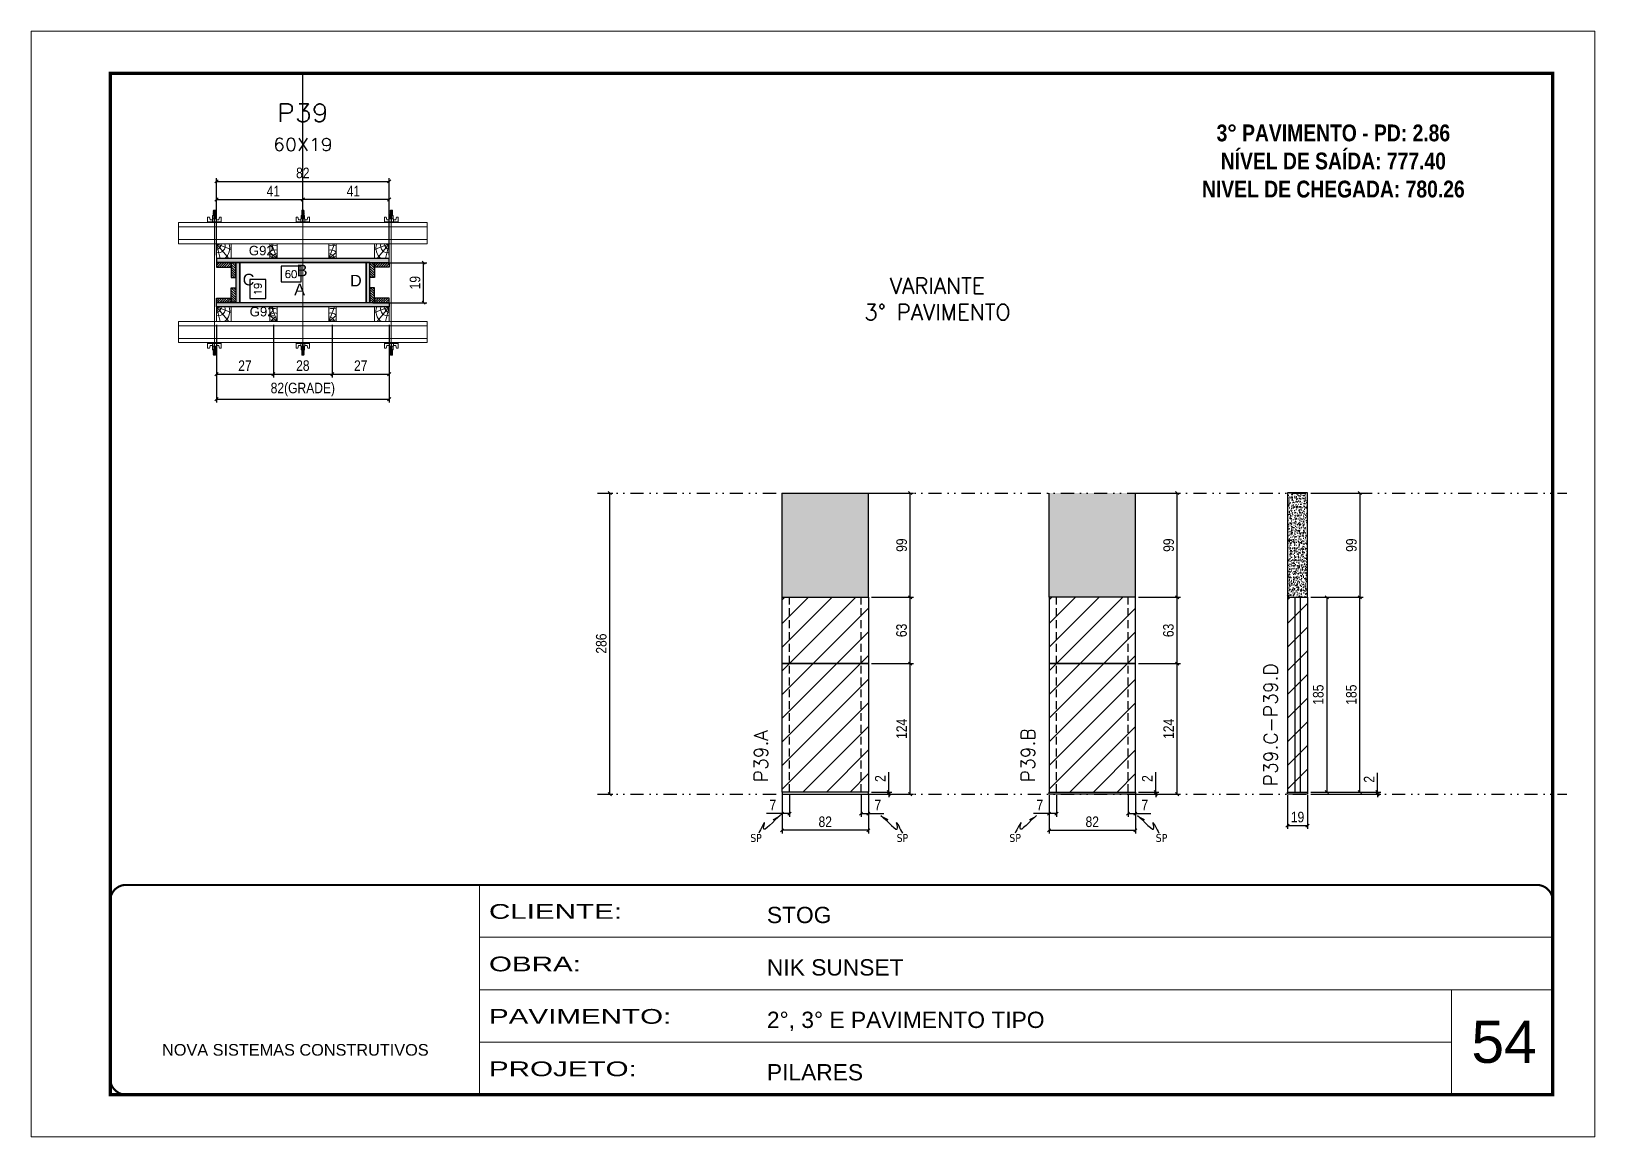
# Model space of a CAD drawing. Extents: x 808 to 7089, y -98 to 17032.
# Drawn here: x 2393 to 3878, y 1051 to 2101 of the extents above; entities that cross this region are included whole.
import ezdxf
from ezdxf.enums import TextEntityAlignment as Align

# ---------------------------------------------------------------- set-up
doc = ezdxf.new("R2010")
doc.units = 0
for name, pattern in [('CONTINUO', [0]), ('DASHED', [0.75, 0.5, -0.25]), ('DIVIDE2', [0.625, 0.25, -0.125, 0, -0.125, 0, -0.125]), ('HIDDEN', [0.375, 0.25, -0.125])]:
    doc.linetypes.add(name, pattern=pattern)
for name, color, linetype, lineweight in [('CARIMBO', 255, 'Continuous', 9), ('Folhas', 255, 'Continuous', 9), ('Hachura', 251, 'Continuous', 9), ('Madeira', 126, 'Continuous', 18), ('Perfil Metálico', 224, 'Continuous', 18), ('REAPROVEITAMENTO', 251, 'Continuous', 9), ('SARRAFO DE PRESSAO', 251, 'DASHED', 9), ('Texto Seção', 7, 'Continuous', 15)]:
    doc.layers.add(name, color=color, linetype=linetype, lineweight=lineweight)
for name, color, linetype in [('CHAPA', 1, 'Continuous'), ('COTA', 241, 'Continuous'), ('Cota Seção (2x)', 241, 'Continuous'), ('MEIO_PONT', 93, 'Continuous'), ('NOMENCLATURA', 7, 'Continuous'), ('Nível', 160, 'Continuous'), ('Painéis', 200, 'Continuous'), ('SARR_2.2x7', 40, 'Continuous'), ('SARRAFO', 251, 'Continuous'), ('Sarrafo de Pressão', 42, 'HIDDEN'), ('texto', 7, 'Continuous'), ('Texto de Titulo', 7, 'Continuous'), ('Texto Qtd Sarr', 242, 'Continuous'), ('TEXTO_GERAL', 7, 'Continuous')]:
    doc.layers.add(name, color=color, linetype=linetype)
doc.styles.add('ARIAL', font='arial.ttf')
doc.styles.add('COTA TECNICA', font='techl___.ttf', dxfattribs={"height": 10})
doc.styles.add('COTA TECNICA 2X', font='techl___.ttf', dxfattribs={"height": 10})
doc.styles.add('COTA TECNICA-50', font='techl___.ttf', dxfattribs={"height": 10})
doc.styles.add('REGUA-120', font='ROMANS.shx', dxfattribs={"height": 15})
doc.styles.add('ROMANC', font='techb___.ttf', dxfattribs={"height": 2.5})
doc.styles.add('ROMANS', font='romans.shx')
doc.styles.add('SANSSERIF', font='sas_____.pfb')
doc.styles.get("Standard").update_dxf_attribs({"font": 'arial.ttf'})
doc.styles.add('Tecnologia', font='')
doc.styles.get('Tecnologia').set_extended_font_data('Forgotten Futurist')
doc.dimstyles.new('COTA PAINEL-50', dxfattribs={"dimtxt": 10, "dimasz": 3, "dimexe": 3, "dimexo": 3, "dimgap": 3, "dimtad": 1, "dimdec": 1, "dimzin": 12, "dimdsep": 46, "dimtxsty": 'COTA TECNICA-50', "dimblk1": 'OBLIQUE', "dimblk2": 'OBLIQUE', "dimsah": 1, "dimcen": 0.9, "dimclrd": 4, "dimclre": 4, "dimclrt": 240, "dimadec": 1, "dimazin": 3, "dimtfac": 1, "dimtdec": 1, "dimtmove": 0, "dimatfit": 3, "dimfxl": 1, "dimtolj": 1, "dimtzin": 12, "dimarcsym": 0})
doc.dimstyles.new('PAINEL', dxfattribs={"dimtxt": 10, "dimasz": 3, "dimexe": 3, "dimexo": 3, "dimgap": 3, "dimtad": 1, "dimdec": 1, "dimzin": 12, "dimdsep": 46, "dimtxsty": 'COTA TECNICA', "dimblk1": 'OBLIQUE', "dimblk2": 'OBLIQUE', "dimsah": 1, "dimcen": 0.9, "dimclrd": 4, "dimclre": 4, "dimclrt": 240, "dimadec": 1, "dimazin": 3, "dimtfac": 1, "dimtdec": 1, "dimtmove": 0, "dimatfit": 3, "dimfxl": 1, "dimtolj": 1, "dimtzin": 12, "dimarcsym": 0})
doc.dimstyles.new('SECAO PILAR', dxfattribs={"dimtxt": 10, "dimasz": 3, "dimexe": 3, "dimexo": 3, "dimgap": 3, "dimtad": 1, "dimdec": 1, "dimlfac": 0.5, "dimzin": 12, "dimdsep": 46, "dimtxsty": 'COTA TECNICA 2X', "dimblk1": 'OBLIQUE', "dimblk2": 'OBLIQUE', "dimsah": 1, "dimcen": 0.9, "dimclrd": 256, "dimclre": 256, "dimclrt": 256, "dimadec": 1, "dimazin": 3, "dimtfac": 1, "dimtdec": 1, "dimtmove": 0, "dimatfit": 3, "dimfxl": 1, "dimtolj": 1, "dimtzin": 12, "dimarcsym": 0})
doc.dimstyles.new('SECÇÃO 2', dxfattribs={"dimtxt": 7, "dimasz": 6, "dimexe": 0.18, "dimexo": 2, "dimgap": -4, "dimtad": 3, "dimdec": 1, "dimlfac": 0.5, "dimzin": 12, "dimdsep": 46, "dimtxsty": 'ROMANS', "dimblk": 'ARCHTICK', "dimcen": 0.09, "dimse1": 1, "dimse2": 1, "dimsd1": 1, "dimsd2": 1, "dimclrd": 180, "dimclre": 5, "dimclrt": 1, "dimadec": 0, "dimazin": 3, "dimtfac": 1, "dimtdec": 1, "dimtofl": 0, "dimtmove": 0, "dimatfit": 3, "dimldrblk": 'ARCHTICK', "dimfxl": 1, "dimtolj": 1, "dimtzin": 0, "dimarcsym": 0})
doc.dimstyles.get("Standard").update_dxf_attribs({"dimtxt": 0.18, "dimasz": 0.18, "dimexe": 0.18, "dimexo": 0.0625, "dimgap": 0.09, "dimtad": 0, "dimtih": 1, "dimtoh": 1, "dimdec": 4, "dimzin": 0, "dimdsep": 46, "dimtxsty": 'Standard', "dimcen": 0.09, "dimadec": 0, "dimazin": 0, "dimtfac": 1, "dimtdec": 4, "dimtofl": 0, "dimtmove": 0, "dimatfit": 3, "dimfxl": 1, "dimtolj": 1, "dimtzin": 0, "dimarcsym": 0})
pattern_1 = [(225, (-6769.8097, -21048.1592), (1.12253202, -1.12253202), [])]
pattern_2 = [(225, (-6554.8097, -21048.1592), (1.12253202, -1.12253202), [])]
pattern_3 = [(135, (-20176.666, 11346.2008), (-1.12253202, -1.12253202), [])]
pattern_4 = [(135, (-20196.666, 11346.2008), (-1.12253202, -1.12253202), [])]

msp = doc.modelspace()

# ---------------------------------------------------------------- texts
at = {"layer": 'CARIMBO', "style": 'ARIAL'}
msp.add_text('54', height=40, dxfattribs=at).set_placement((3761.03, 1121.15))
at = {"layer": 'NOMENCLATURA', "color": 2, "insert": (3629.91, 2039.14), "char_height": 16, "attachment_point": 2, "style": 'ROMANC'}
msp.add_mtext_dynamic_manual_height_columns('\\P3° PAVIMENTO - PD: 2.86\\PNÍVEL DE SAÍDA: 777.40\\PNIVEL DE CHEGADA: 780.26', width=328.3607, gutter_width=1, heights=[0], dxfattribs=at)
at = {"layer": 'texto', "color": 0, "char_height": 7.5, "attachment_point": 5}
for insert in [(3081.56, 1334.74), (3220.58, 1334.74), (3327.68, 1334.74), (3466.7, 1334.74)]:
    msp.add_mtext('{\\fTahoma|b0|i0|c0|p34;\\C4;SP}', dxfattribs=dict(at, insert=insert))
at = {"layer": 'Texto Seção', "insert": (3082.92, 1826.68), "char_height": 15, "width": 341.7325, "attachment_point": 7, "style": 'REGUA-120'}
msp.add_mtext('\\pxqc;VARIANTE^J3° PAVIMENTO', dxfattribs=at)
at = {"layer": 'Texto Seção', "char_height": 13, "width": 285.3299, "attachment_point": 7, "rotation": 90, "style": 'REGUA-120'}
for s, insert in [('\\pxt4;P39.C-P39.D', (3576.94, 1383.83)), ('P39.A', (3092.86, 1387.67)), ('P39.B', (3346.45, 1387.67))]:
    msp.add_mtext(s, dxfattribs=dict(at, insert=insert))
at = {"layer": 'TEXTO_GERAL', "color": 0, "linetype": 'Continuous', "style": 'SANSSERIF'}
for p in [(2599.79, 1892.7), (2600.54, 1834.68)]:
    msp.add_text('G92', height=9, dxfattribs=at).set_placement(p, align=Align.MIDDLE_LEFT)
at = {"layer": 'TEXTO_GERAL', "style": 'ARIAL'}
for s, p in [('B', (2650.41, 1873.8)), ('C', (2599.53, 1865.15)), ('A', (2648.06, 1855.83)), ('D', (2701.48, 1864.15))]:
    msp.add_text(s, height=11, dxfattribs=at).set_placement(p, align=Align.MIDDLE_CENTER)

# ---------------------------------------------------------------- blocks, each defined once
blk = doc.blocks.new('9999999999')
at = {"color": 30, "linetype": 'CONTINUO'}
for p, q in [((98564.6, 34230.2), (98564.6, 34429.4)), ((98564.6, 34379.6), (99584, 34379.6)), ((98564.6, 34329.8), (99488, 34329.8)), ((99584, 34329.8), (99488, 34329.8)), ((99488, 34329.8), (99488, 34230.2)), ((98564.6, 34280), (99488, 34280))]:
    blk.add_line(p, q, dxfattribs=at)
at = {"color": 30, "linetype": 'CONTINUO', "const_width": 2}
blk.add_lwpolyline([(99584, 34230.2), (99584, 34414.4, 0.414214), (99569, 34429.4), (98229, 34429.4, 0.414214), (98214, 34414.4), (98214, 34245.2, 0.414214), (98229, 34230.2), (99584, 34230.2)], format="xyb", dxfattribs=at)
at = {"layer": 'Folhas'}
blk.add_lwpolyline([(98139, 34190.2), (99624, 34190.2), (99624, 35240.2), (98139, 35240.2)], close=True, dxfattribs=at)
at = {"layer": 'Folhas', "color": 30, "const_width": 3}
blk.add_lwpolyline([(98214, 34230.2), (99584, 34230.2), (99584, 35200.2), (98214, 35200.2)], close=True, dxfattribs=at)
at = {"color": 7, "linetype": 'Continuous', "ltscale": 5, "style": 'ARIAL'}
for s, height, p in [('STOG', 15.48, (98837.7, 34393.1)), ('NIK SUNSET', 15.48, (98837.7, 34343.3)), ('2°, 3° E PAVIMENTO TIPO', 15.483, (98837.7, 34293.5)), ('NOVA SISTEMAS CONSTRUTIVOS', 11.059, (98263.2, 34267.2)), ('PILARES', 15.48, (98837.7, 34243.7))]:
    blk.add_text(s, height=height, dxfattribs=at).set_placement(p)
at = {"layer": 'Folhas', "color": 7, "style": 'Tecnologia', "width": 1.5}
for s, p in [('CLIENTE:', (98573.7, 34397.2)), ('OBRA:', (98573.7, 34347.3)), ('PAVIMENTO:', (98573.7, 34297.5)), ('PROJETO:', (98573.7, 34247.7))]:
    blk.add_text(s, height=14, dxfattribs=at).set_placement(p)
blk = doc.blocks.new('titulo1')
at = {"layer": 'Defpoints', "color": 252, "linetype": 'HIDDEN', "ltscale": 2}
blk.add_line((0, 0), (0, 125), dxfattribs=at)
at = {"layer": 'Defpoints', "style": 'ROMANS', "oblique": 15}
blk.add_attdef('FOLHA', text='', height=10, dxfattribs=at).set_placement((0, 15.6), align=Align.MIDDLE_CENTER)
at = {"layer": 'Texto Qtd Sarr', "color": 3, "style": 'ROMANS', "oblique": 15}
for tag, height, p in [('TITULO', 17, (0, 71.4)), ('SEÇÃO', 12, (0, 41.5))]:
    blk.add_attdef(tag, text='', height=height, dxfattribs=at).set_placement(p, align=Align.MIDDLE_CENTER)
blk = doc.blocks.new('*D48')
at = {"layer": 'Cota Seção (2x)', "color": 180, "lineweight": -2, "transparency": 16777216}
for p, q in [((2649.4, 1877.9), (2630.4, 1877.9)), ((2630.4, 1877.9), (2630.4, 1862.9)), ((2649.4, 1862.9), (2649.4, 1877.9)), ((2630.4, 1862.9), (2649.4, 1862.9))]:
    blk.add_line(p, q, dxfattribs=at)
at = {"layer": 'Defpoints', "color": 0, "transparency": 16777216}
for p in [(2711.1, 1858.9), (2591.1, 1843.2), (2711.1, 1843.2)]:
    blk.add_point(p, dxfattribs=at)
at = {"layer": 'Cota Seção (2x)', "color": 1, "transparency": 16777216, "insert": (2639.9, 1870.4), "char_height": 7, "attachment_point": 5, "style": 'ROMANS'}
blk.add_mtext('\\A1;60', dxfattribs=at)
blk = doc.blocks.new('_ArchTick')
at = {"color": 0, "linetype": 'ByBlock', "const_width": 0.15}
blk.add_lwpolyline([(-0.5, -0.5), (0.5, 0.5)], dxfattribs=at)
blk = doc.blocks.new('*D49')
at = {"layer": 'Cota Seção (2x)', "color": 180, "lineweight": -2, "transparency": 16777216}
for p, q in [((2615.9, 1865.2), (2600.9, 1865.2)), ((2600.9, 1865.2), (2600.9, 1847.2)), ((2615.9, 1847.2), (2615.9, 1865.2)), ((2600.9, 1847.2), (2615.9, 1847.2))]:
    blk.add_line(p, q, dxfattribs=at)
at = {"layer": 'Defpoints', "color": 0, "transparency": 16777216}
for p in [(2591.1, 1881.2), (2619.9, 1881.2), (2591.1, 1843.2)]:
    blk.add_point(p, dxfattribs=at)
at = {"layer": 'Cota Seção (2x)', "color": 1, "transparency": 16777216, "insert": (2608.4, 1856.2), "char_height": 7, "attachment_point": 5, "rotation": 90, "style": 'ROMANS'}
blk.add_mtext('\\A1;19', dxfattribs=at)
blk = doc.blocks.new('_Oblique')
at = {"color": 0, "linetype": 'ByBlock', "lineweight": -2}
blk.add_line((-0.5, -0.5), (0.5, 0.5), dxfattribs=at)
blk = doc.blocks.new('*D1563')
at = {"layer": 'Cota Seção (2x)', "lineweight": -2, "transparency": 16777216}
for p, q in [((2717.7, 1881.2), (2768.8, 1881.2)), ((2765.8, 1843.2), (2765.8, 1881.2)), ((2717.7, 1843.2), (2768.8, 1843.2))]:
    blk.add_line(p, q, dxfattribs=at)
at = {"layer": 'Defpoints', "color": 0, "transparency": 16777216}
for p in [(2714.7, 1881.2), (2765.8, 1881.2), (2714.7, 1843.2)]:
    blk.add_point(p, dxfattribs=at)
at = {"layer": 'Cota Seção (2x)', "lineweight": -2, "transparency": 16777216, "xscale": 3, "yscale": 3, "zscale": 3}
for p, rotation in [((2765.8, 1881.2), 90), ((2765.8, 1843.2), 270)]:
    blk.add_blockref('_Oblique', p, dxfattribs=dict(at, rotation=rotation))
at = {"layer": 'Cota Seção (2x)', "transparency": 16777216, "insert": (2757.7, 1862.2), "char_height": 10, "attachment_point": 5, "rotation": 90, "style": 'COTA TECNICA 2X'}
blk.add_mtext('\\A1;19', dxfattribs=at)
blk = doc.blocks.new('*D50')
at = {"layer": 'Cota Seção (2x)', "lineweight": -2, "transparency": 16777216}
for p, q in [((2569.1, 1822.2), (2569.1, 1748.5)), ((2733.1, 1822.2), (2733.1, 1748.5)), ((2569.1, 1751.5), (2733.1, 1751.5))]:
    blk.add_line(p, q, dxfattribs=at)
at = {"layer": 'Defpoints', "color": 0, "transparency": 16777216}
for p in [(2569.1, 1825.2), (2733.1, 1825.2), (2733.1, 1751.5)]:
    blk.add_point(p, dxfattribs=at)
at = {"layer": 'Cota Seção (2x)', "lineweight": -2, "transparency": 16777216, "xscale": 3, "yscale": 3, "zscale": 3, "rotation": 180}
blk.add_blockref('_Oblique', (2569.1, 1751.5), dxfattribs=at)
at = {"layer": 'Cota Seção (2x)', "lineweight": -2, "transparency": 16777216, "xscale": 3, "yscale": 3, "zscale": 3}
blk.add_blockref('_Oblique', (2733.1, 1751.5), dxfattribs=at)
at = {"layer": 'Cota Seção (2x)', "transparency": 16777216, "insert": (2651.1, 1760.7), "char_height": 10, "attachment_point": 5, "style": 'COTA TECNICA 2X'}
blk.add_mtext('\\A1;82(GRADE)', dxfattribs=at)
blk = doc.blocks.new('*D51')
at = {"layer": 'Cota Seção (2x)', "lineweight": -2, "transparency": 16777216}
for p, q in [((2679.1, 1822.2), (2679.1, 1772.3)), ((2733.1, 1822.2), (2733.1, 1772.3)), ((2679.1, 1775.3), (2733.1, 1775.3))]:
    blk.add_line(p, q, dxfattribs=at)
at = {"layer": 'Defpoints', "color": 0, "transparency": 16777216}
for p in [(2679.1, 1825.2), (2733.1, 1825.2), (2733.1, 1775.3)]:
    blk.add_point(p, dxfattribs=at)
at = {"layer": 'Cota Seção (2x)', "lineweight": -2, "transparency": 16777216, "xscale": 3, "yscale": 3, "zscale": 3, "rotation": 180}
blk.add_blockref('_Oblique', (2679.1, 1775.3), dxfattribs=at)
at = {"layer": 'Cota Seção (2x)', "lineweight": -2, "transparency": 16777216, "xscale": 3, "yscale": 3, "zscale": 3}
blk.add_blockref('_Oblique', (2733.1, 1775.3), dxfattribs=at)
at = {"layer": 'Cota Seção (2x)', "transparency": 16777216, "insert": (2706.1, 1783.4), "char_height": 10, "attachment_point": 5, "style": 'COTA TECNICA 2X'}
blk.add_mtext('\\A1;27', dxfattribs=at)
blk = doc.blocks.new('*D52')
at = {"layer": 'Cota Seção (2x)', "lineweight": -2, "transparency": 16777216}
for p, q in [((2569.1, 1822.2), (2569.1, 1772.3)), ((2623.1, 1822.2), (2623.1, 1772.3)), ((2569.1, 1775.3), (2623.1, 1775.3))]:
    blk.add_line(p, q, dxfattribs=at)
at = {"layer": 'Defpoints', "color": 0, "transparency": 16777216}
for p in [(2569.1, 1825.2), (2623.1, 1825.2), (2623.1, 1775.3)]:
    blk.add_point(p, dxfattribs=at)
at = {"layer": 'Cota Seção (2x)', "lineweight": -2, "transparency": 16777216, "xscale": 3, "yscale": 3, "zscale": 3, "rotation": 180}
blk.add_blockref('_Oblique', (2569.1, 1775.3), dxfattribs=at)
at = {"layer": 'Cota Seção (2x)', "lineweight": -2, "transparency": 16777216, "xscale": 3, "yscale": 3, "zscale": 3}
blk.add_blockref('_Oblique', (2623.1, 1775.3), dxfattribs=at)
at = {"layer": 'Cota Seção (2x)', "transparency": 16777216, "insert": (2596.1, 1783.4), "char_height": 10, "attachment_point": 5, "style": 'COTA TECNICA 2X'}
blk.add_mtext('\\A1;27', dxfattribs=at)
blk = doc.blocks.new('*D53')
at = {"layer": 'Cota Seção (2x)', "lineweight": -2, "transparency": 16777216}
for p, q in [((2623.1, 1822.2), (2623.1, 1772.3)), ((2679.1, 1822.2), (2679.1, 1772.3)), ((2623.1, 1775.3), (2679.1, 1775.3))]:
    blk.add_line(p, q, dxfattribs=at)
at = {"layer": 'Defpoints', "color": 0, "transparency": 16777216}
for p in [(2623.1, 1825.2), (2679.1, 1825.2), (2679.1, 1775.3)]:
    blk.add_point(p, dxfattribs=at)
at = {"layer": 'Cota Seção (2x)', "lineweight": -2, "transparency": 16777216, "xscale": 3, "yscale": 3, "zscale": 3, "rotation": 180}
blk.add_blockref('_Oblique', (2623.1, 1775.3), dxfattribs=at)
at = {"layer": 'Cota Seção (2x)', "lineweight": -2, "transparency": 16777216, "xscale": 3, "yscale": 3, "zscale": 3}
blk.add_blockref('_Oblique', (2679.1, 1775.3), dxfattribs=at)
at = {"layer": 'Cota Seção (2x)', "transparency": 16777216, "insert": (2651.1, 1783.4), "char_height": 10, "attachment_point": 5, "style": 'COTA TECNICA 2X'}
blk.add_mtext('\\A1;28', dxfattribs=at)
blk = doc.blocks.new('*D54')
at = {"layer": 'Cota Seção (2x)', "lineweight": -2, "transparency": 16777216}
for p, q in [((2569.1, 1888.2), (2569.1, 1961.4)), ((2733.1, 1888.2), (2733.1, 1961.4)), ((2569.1, 1958.4), (2733.1, 1958.4))]:
    blk.add_line(p, q, dxfattribs=at)
at = {"layer": 'Defpoints', "color": 0, "transparency": 16777216}
for p in [(2733.1, 1958.4), (2569.1, 1885.2), (2733.1, 1885.2)]:
    blk.add_point(p, dxfattribs=at)
at = {"layer": 'Cota Seção (2x)', "lineweight": -2, "transparency": 16777216, "xscale": 3, "yscale": 3, "zscale": 3, "rotation": 180}
blk.add_blockref('_Oblique', (2569.1, 1958.4), dxfattribs=at)
at = {"layer": 'Cota Seção (2x)', "lineweight": -2, "transparency": 16777216, "xscale": 3, "yscale": 3, "zscale": 3}
blk.add_blockref('_Oblique', (2733.1, 1958.4), dxfattribs=at)
at = {"layer": 'Cota Seção (2x)', "transparency": 16777216, "insert": (2651.1, 1966.4), "char_height": 10, "attachment_point": 5, "style": 'COTA TECNICA 2X'}
blk.add_mtext('\\A1;82', dxfattribs=at)
blk = doc.blocks.new('*D55')
at = {"layer": 'Cota Seção (2x)', "lineweight": -2, "transparency": 16777216}
for p, q in [((2569.1, 1922.2), (2569.1, 1944.2)), ((2569.1, 1941.2), (2651.1, 1941.2)), ((2651.1, 1922.2), (2651.1, 1944.2))]:
    blk.add_line(p, q, dxfattribs=at)
at = {"layer": 'Defpoints', "color": 0, "transparency": 16777216}
for p in [(2651.1, 1941.2), (2569.1, 1919.2), (2651.1, 1919.2)]:
    blk.add_point(p, dxfattribs=at)
at = {"layer": 'Cota Seção (2x)', "lineweight": -2, "transparency": 16777216, "xscale": 3, "yscale": 3, "zscale": 3, "rotation": 180}
blk.add_blockref('_Oblique', (2569.1, 1941.2), dxfattribs=at)
at = {"layer": 'Cota Seção (2x)', "lineweight": -2, "transparency": 16777216, "xscale": 3, "yscale": 3, "zscale": 3}
blk.add_blockref('_Oblique', (2651.1, 1941.2), dxfattribs=at)
at = {"layer": 'Cota Seção (2x)', "transparency": 16777216, "insert": (2623.1, 1949.2), "char_height": 10, "attachment_point": 5, "style": 'COTA TECNICA 2X'}
blk.add_mtext('\\A1;41', dxfattribs=at)
blk = doc.blocks.new('*D56')
at = {"layer": 'Cota Seção (2x)', "lineweight": -2, "transparency": 16777216}
for p, q in [((2651.1, 1922.2), (2651.1, 1944.2)), ((2733.1, 1941.2), (2651.1, 1941.2)), ((2733.1, 1922.2), (2733.1, 1944.2))]:
    blk.add_line(p, q, dxfattribs=at)
at = {"layer": 'Defpoints', "color": 0, "transparency": 16777216}
for p in [(2651.1, 1941.2), (2651.1, 1919.2), (2733.1, 1919.2)]:
    blk.add_point(p, dxfattribs=at)
at = {"layer": 'Cota Seção (2x)', "lineweight": -2, "transparency": 16777216, "xscale": 3, "yscale": 3, "zscale": 3, "rotation": 180}
blk.add_blockref('_Oblique', (2651.1, 1941.2), dxfattribs=at)
at = {"layer": 'Cota Seção (2x)', "lineweight": -2, "transparency": 16777216, "xscale": 3, "yscale": 3, "zscale": 3}
blk.add_blockref('_Oblique', (2733.1, 1941.2), dxfattribs=at)
at = {"layer": 'Cota Seção (2x)', "transparency": 16777216, "insert": (2699.1, 1949.2), "char_height": 10, "attachment_point": 5, "style": 'COTA TECNICA 2X'}
blk.add_mtext('\\A1;41', dxfattribs=at)
blk = doc.blocks.new('C')
at = {"layer": 'Hachura', "color": 0}
for p, q in [((0, 3.22), (0, -3.22)), ((0.45, 3.22), (0, 3.22)), ((0.46, 3.16), (0, 3.16)), ((0.46, 3.05), (0, 3.05)), ((0.46, 2.88), (0, 2.88)), ((0, 2.75), (0, -1.16)), ((0.46, 2.65), (0, 2.65)), ((0.46, 2.23), (0, 2.23)), ((0.46, 1.51), (0, 1.51)), ((0.39, 0.49), (0.17, 0.49)), ((0.45, -3.23), (0.45, 3.22)), ((0.45, 3.22), (2.58, 3.22)), ((1.74, 0.97), (0.45, 0.97)), ((1.45, 0.1), (0.45, 0.1)), ((1.35, 1.94), (1.35, 0.96)), ((2.58, 2.39), (1.47, 2.09)), ((1.74, -0.97), (1.74, 0.97)), ((1.74, 0.97), (1.74, 0.84)), ((1.74, 0.97), (1.74, 0.84)), ((1.74, 0.84), (3.35, 0.84)), ((3.35, 0.45), (1.74, 0.45)), ((2.58, 3.22), (2.58, 2.39)), ((3.32, 0.84), (3.32, -0.84)), ((3.35, 0.84), (3.35, -0.84)), ((3.68, 0.45), (3.35, 0.45)), ((3.84, -0.52), (3.35, 0.45)), ((3.35, 0.06), (3.67, -0.57)), ((3.68, 0.45), (4.16, -0.52)), ((3.72, 0.5), (4.25, -0.57)), ((4.37, -0.55), (3.83, 0.53)), ((4.15, 0.45), (3.93, 0.45)), ((4.42, -0.52), (3.93, 0.45)), ((4.15, 0.45), (4.26, 0.45)), ((4.26, 0.45), (4.74, -0.52)), ((4.3, 0.5), (4.83, -0.57)), ((4.95, -0.55), (4.41, 0.53)), ((4.51, 0.45), (4.84, 0.45)), ((5, -0.52), (4.51, 0.45)), ((4.84, 0.45), (5.32, -0.52)), ((4.88, 0.5), (5.41, -0.57)), ((5.53, -0.55), (4.99, 0.53)), ((5.58, -0.52), (5.09, 0.45)), ((5.42, 0.45), (5.09, 0.45)), ((5.58, -0.52), (5.09, 0.45)), ((5.42, 0.45), (5.74, -0.19)), ((5.46, 0.5), (5.74, -0.07)), ((5.74, 0.19), (5.57, 0.53)), ((5.74, 0.32), (5.68, 0.45)), ((5.68, 0.45), (5.74, 0.45)), ((5.74, 0.45), (5.9, 0.29)), ((5.74, 0.45), (5.74, -0.52)), ((5.9, -0.36), (5.9, 0.29)), ((0.45, 0), (0, 0)), ((0.46, -1.52), (0, -1.52)), ((0.46, -2.23), (0, -2.23)), ((0.46, -2.65), (0, -2.65)), ((0.46, -2.88), (0, -2.88)), ((0.46, -3.05), (0, -3.05)), ((0.46, -3.16), (0, -3.16)), ((0, -3.22), (2.57, -3.22)), ((0.08, -0.48), (0.29, -0.48)), ((0.29, -0.48), (0.4, -0.48)), ((0.45, 0), (0.45, -0.97)), ((0.45, -0.16), (1.45, -0.16)), ((0.45, -0.65), (0.45, -0.32)), ((0.45, -3.23), (0.45, -0.65)), ((0.45, -0.97), (1.74, -0.97)), ((1.35, -1.94), (1.35, -0.97)), ((2.58, -2.39), (1.47, -2.1)), ((3.35, -0.32), (1.74, -0.32)), ((3.35, -0.84), (1.74, -0.84)), ((2.58, -3.23), (2.58, -2.39)), ((3.35, -0.07), (3.58, -0.52)), ((3.35, -0.52), (3.58, -0.52)), ((3.84, -0.52), (4.16, -0.52)), ((4.42, -0.52), (4.74, -0.52)), ((4.63, -0.52), (4.74, -0.52)), ((5, -0.52), (5.32, -0.52)), ((5.58, -0.52), (5.74, -0.52)), ((5.74, -0.52), (5.9, -0.36)), ((5.74, -0.52), (5.74, -0.52))]:
    blk.add_line(p, q, dxfattribs=at)
for centre, radius, start, end in [((1.52, 1.94), 0.161, 104.74356, 180), ((1.44, -0.03), 0.129, 272.69497, 87.30503), ((3.81, 0.39), 0.143, 25.56881, 154.43119), ((4.39, 0.39), 0.143, 25.56881, 154.43119), ((4.97, 0.39), 0.143, 25.56881, 154.43119), ((5.55, 0.39), 0.143, 25.56881, 154.43119), ((0.17, -0.37), 0.174, 221.74404, 317.85924), ((1.52, -1.94), 0.161, 180, 255.25644), ((3.71, -0.4), 0.174, 222.14076, 318.25596), ((4.29, -0.4), 0.174, 222.14076, 318.25596), ((4.87, -0.4), 0.174, 222.14076, 318.25596), ((5.45, -0.4), 0.174, 222.14076, 318.25596), ((5.61, -0.4), 0.174, 317.85924, 318.25596)]:
    blk.add_arc(centre, radius, start, end, dxfattribs=at)
blk = doc.blocks.new('PONTALETE')
at = {"layer": 'Madeira'}
for q in [(2.71, 7), (7, 5.76), (7, 1.74)]:
    blk.add_line((0, 0), q, dxfattribs=at)
blk.add_lwpolyline([(0, 0), (7, 0), (7, 7), (0, 7)], close=True, dxfattribs=at)
for centre, radius, start, end in [((2.04, 0.06), 6.23, 37.28179, 109.09128), ((1.09, 0.9), 3.19, 343.60304, 109.98471), ((-0.21, -0.78), 3.09, 14.63219, 86.0383)]:
    blk.add_arc(centre, radius, start, end, dxfattribs=at)
blk = doc.blocks.new('MEIO PONTALETE')
at = {"layer": 'Madeira'}
for q in [(2.71, 7), (3.5, 2.88), (3.5, 0.87)]:
    blk.add_line((0, 0), q, dxfattribs=at)
blk.add_lwpolyline([(0, 0), (3.5, 0), (3.5, 7), (0, 7)], close=True, dxfattribs=at)
for centre, radius, start, end in [((2.04, 0.06), 6.23, 76.44987, 109.09128), ((1.09, 0.9), 3.19, 40.90626, 109.98471), ((-0.21, -0.78), 3.09, 14.63219, 86.0383)]:
    blk.add_arc(centre, radius, start, end, dxfattribs=at)
blk = doc.blocks.new('*D1555')
at = {"layer": 'COTA', "color": 4, "lineweight": -2, "transparency": 16777216}
for p, q in [((2933.8, 1662.4), (2945.7, 1662.4)), ((2942.7, 1376.4), (2942.7, 1662.4)), ((2933.8, 1376.4), (2945.7, 1376.4))]:
    blk.add_line(p, q, dxfattribs=at)
at = {"layer": 'Defpoints', "color": 0, "transparency": 16777216}
for p in [(2930.8, 1662.4), (2942.7, 1662.4), (2930.8, 1376.4)]:
    blk.add_point(p, dxfattribs=at)
at = {"layer": 'COTA', "color": 4, "lineweight": -2, "transparency": 16777216, "xscale": 3, "yscale": 3, "zscale": 3}
for p, rotation in [((2942.7, 1662.4), 90), ((2942.7, 1376.4), 270)]:
    blk.add_blockref('_Oblique', p, dxfattribs=dict(at, rotation=rotation))
at = {"layer": 'COTA', "color": 240, "transparency": 16777216, "insert": (2934.6, 1519.4), "char_height": 10, "attachment_point": 5, "rotation": 90, "style": 'COTA TECNICA-50'}
blk.add_mtext('\\A1;286', dxfattribs=at)
blk = doc.blocks.new('*D22')
at = {"layer": 'COTA', "color": 4, "lineweight": -2, "transparency": 16777216}
for p, q in [((3106.3, 1375.4), (3106.3, 1339.1)), ((3188.3, 1375.4), (3188.3, 1339.1)), ((3188.3, 1342.1), (3106.3, 1342.1))]:
    blk.add_line(p, q, dxfattribs=at)
at = {"layer": 'Defpoints', "color": 0, "transparency": 16777216}
for p in [(3106.3, 1378.4), (3188.3, 1378.4), (3106.3, 1342.1)]:
    blk.add_point(p, dxfattribs=at)
at = {"layer": 'COTA', "color": 4, "lineweight": -2, "transparency": 16777216, "xscale": 3, "yscale": 3, "zscale": 3, "rotation": 180}
blk.add_blockref('_Oblique', (3106.3, 1342.1), dxfattribs=at)
at = {"layer": 'COTA', "color": 4, "lineweight": -2, "transparency": 16777216, "xscale": 3, "yscale": 3, "zscale": 3}
blk.add_blockref('_Oblique', (3188.3, 1342.1), dxfattribs=at)
at = {"layer": 'COTA', "color": 240, "transparency": 16777216, "insert": (3147.3, 1350.1), "char_height": 10, "attachment_point": 5, "style": 'COTA TECNICA'}
blk.add_mtext('\\A1;82', dxfattribs=at)
blk = doc.blocks.new('*D23')
at = {"layer": 'COTA', "color": 4, "lineweight": -2, "transparency": 16777216}
for p, q in [((3181.3, 1375.4), (3181.3, 1354.9)), ((3188.3, 1373.4), (3188.3, 1354.9)), ((3181.3, 1357.9), (3188.3, 1357.9)), ((3188.3, 1357.9), (3203.1, 1357.9))]:
    blk.add_line(p, q, dxfattribs=at)
at = {"layer": 'Defpoints', "color": 0, "transparency": 16777216}
for p in [(3181.3, 1378.4), (3188.3, 1376.4), (3188.3, 1357.9)]:
    blk.add_point(p, dxfattribs=at)
at = {"layer": 'COTA', "color": 4, "lineweight": -2, "transparency": 16777216, "xscale": 3, "yscale": 3, "zscale": 3, "rotation": 180}
blk.add_blockref('_Oblique', (3181.3, 1357.9), dxfattribs=at)
at = {"layer": 'COTA', "color": 4, "lineweight": -2, "transparency": 16777216, "xscale": 3, "yscale": 3, "zscale": 3}
blk.add_blockref('_Oblique', (3188.3, 1357.9), dxfattribs=at)
at = {"layer": 'COTA', "color": 240, "transparency": 16777216, "insert": (3197.2, 1366), "char_height": 10, "attachment_point": 5, "style": 'COTA TECNICA-50'}
blk.add_mtext('\\A1;7', dxfattribs=at)
blk = doc.blocks.new('*D24')
at = {"layer": 'COTA', "color": 4, "lineweight": -2, "transparency": 16777216}
for p, q in [((3106.3, 1373.4), (3106.3, 1354.9)), ((3113.3, 1375.4), (3113.3, 1354.9)), ((3106.3, 1357.9), (3091.6, 1357.9)), ((3113.3, 1357.9), (3106.3, 1357.9))]:
    blk.add_line(p, q, dxfattribs=at)
at = {"layer": 'Defpoints', "color": 0, "transparency": 16777216}
for p in [(3106.3, 1376.4), (3113.3, 1378.4), (3106.3, 1357.9)]:
    blk.add_point(p, dxfattribs=at)
at = {"layer": 'COTA', "color": 4, "lineweight": -2, "transparency": 16777216, "xscale": 3, "yscale": 3, "zscale": 3, "rotation": 180}
blk.add_blockref('_Oblique', (3106.3, 1357.9), dxfattribs=at)
at = {"layer": 'COTA', "color": 4, "lineweight": -2, "transparency": 16777216, "xscale": 3, "yscale": 3, "zscale": 3}
blk.add_blockref('_Oblique', (3113.3, 1357.9), dxfattribs=at)
at = {"layer": 'COTA', "color": 240, "transparency": 16777216, "insert": (3097.5, 1366), "char_height": 10, "attachment_point": 5, "style": 'COTA TECNICA-50'}
blk.add_mtext('\\A1;7', dxfattribs=at)
blk = doc.blocks.new('*D25')
at = {"layer": 'COTA', "color": 4, "linetype": 'ByBlock', "lineweight": -2, "transparency": 16777216}
for p, q in [((3191.3, 1500.4), (3231, 1500.4)), ((3228, 1376.4), (3228, 1500.4)), ((3191.3, 1376.4), (3231, 1376.4))]:
    blk.add_line(p, q, dxfattribs=at)
at = {"layer": 'Defpoints', "color": 0, "linetype": 'ByBlock', "transparency": 16777216}
for p in [(3188.3, 1500.4), (3228, 1500.4), (3188.3, 1376.4)]:
    blk.add_point(p, dxfattribs=at)
at = {"layer": 'COTA', "color": 4, "linetype": 'ByBlock', "lineweight": -2, "transparency": 16777216, "xscale": 3, "yscale": 3, "zscale": 3}
for p, rotation in [((3228, 1500.4), 90), ((3228, 1376.4), 270)]:
    blk.add_blockref('_Oblique', p, dxfattribs=dict(at, rotation=rotation))
at = {"layer": 'COTA', "color": 240, "linetype": 'ByBlock', "transparency": 16777216, "insert": (3219.9, 1438.4), "char_height": 10, "attachment_point": 5, "rotation": 90, "style": 'COTA TECNICA'}
blk.add_mtext('\\A1;124', dxfattribs=at)
blk = doc.blocks.new('*D26')
at = {"layer": 'COTA', "color": 4, "lineweight": -2, "transparency": 16777216}
for p, q in [((3207.6, 1378.4), (3207.6, 1397.2)), ((3191.3, 1378.4), (3210.6, 1378.4)), ((3191.3, 1376.4), (3210.6, 1376.4)), ((3207.6, 1376.4), (3207.6, 1378.4)), ((3207.6, 1376.4), (3207.6, 1373.4))]:
    blk.add_line(p, q, dxfattribs=at)
at = {"layer": 'Defpoints', "color": 0, "transparency": 16777216}
for p in [(3188.3, 1378.4), (3188.3, 1376.4), (3207.6, 1376.4)]:
    blk.add_point(p, dxfattribs=at)
at = {"layer": 'COTA', "color": 4, "lineweight": -2, "transparency": 16777216, "xscale": 3, "yscale": 3, "zscale": 3}
for p, rotation in [((3207.6, 1378.4), 270), ((3207.6, 1376.4), 90)]:
    blk.add_blockref('_Oblique', p, dxfattribs=dict(at, rotation=rotation))
at = {"layer": 'COTA', "color": 240, "transparency": 16777216, "insert": (3199.6, 1391.2), "char_height": 10, "attachment_point": 5, "rotation": 90, "style": 'COTA TECNICA-50'}
blk.add_mtext('\\A1;2', dxfattribs=at)
blk = doc.blocks.new('*D27')
at = {"layer": 'COTA', "color": 4, "linetype": 'ByBlock', "lineweight": -2, "transparency": 16777216}
for p, q in [((3191.3, 1500.4), (3231, 1500.4)), ((3228, 1376.4), (3228, 1500.4)), ((3191.3, 1376.4), (3231, 1376.4))]:
    blk.add_line(p, q, dxfattribs=at)
at = {"layer": 'Defpoints', "color": 0, "linetype": 'ByBlock', "transparency": 16777216}
for p in [(3188.3, 1500.4), (3228, 1500.4), (3188.3, 1376.4)]:
    blk.add_point(p, dxfattribs=at)
at = {"layer": 'COTA', "color": 4, "linetype": 'ByBlock', "lineweight": -2, "transparency": 16777216, "xscale": 3, "yscale": 3, "zscale": 3}
for p, rotation in [((3228, 1500.4), 90), ((3228, 1376.4), 270)]:
    blk.add_blockref('_Oblique', p, dxfattribs=dict(at, rotation=rotation))
at = {"layer": 'COTA', "color": 240, "linetype": 'ByBlock', "transparency": 16777216, "insert": (3219.9, 1438.4), "char_height": 10, "attachment_point": 5, "rotation": 90, "style": 'COTA TECNICA'}
blk.add_mtext('\\A1;124', dxfattribs=at)
blk = doc.blocks.new('*D28')
at = {"layer": 'COTA', "color": 4, "lineweight": -2, "transparency": 16777216}
for p, q in [((3191.3, 1563.4), (3231, 1563.4)), ((3228, 1500.4), (3228, 1563.4)), ((3191.3, 1500.4), (3231, 1500.4))]:
    blk.add_line(p, q, dxfattribs=at)
at = {"layer": 'Defpoints', "color": 0, "transparency": 16777216}
for p in [(3188.3, 1563.4), (3228, 1563.4), (3188.3, 1500.4)]:
    blk.add_point(p, dxfattribs=at)
at = {"layer": 'COTA', "color": 4, "lineweight": -2, "transparency": 16777216, "xscale": 3, "yscale": 3, "zscale": 3}
for p, rotation in [((3228, 1563.4), 90), ((3228, 1500.4), 270)]:
    blk.add_blockref('_Oblique', p, dxfattribs=dict(at, rotation=rotation))
at = {"layer": 'COTA', "color": 240, "transparency": 16777216, "insert": (3219.8, 1531.9), "char_height": 10, "attachment_point": 5, "rotation": 90, "style": 'COTA TECNICA-50'}
blk.add_mtext('\\A1;63', dxfattribs=at)
blk = doc.blocks.new('*D29')
at = {"layer": 'COTA', "color": 4, "lineweight": -2, "transparency": 16777216}
for p, q in [((3359.9, 1375.4), (3359.9, 1339.1)), ((3441.9, 1375.4), (3441.9, 1339.1)), ((3359.9, 1342.1), (3441.9, 1342.1))]:
    blk.add_line(p, q, dxfattribs=at)
at = {"layer": 'Defpoints', "color": 0, "transparency": 16777216}
for p in [(3359.9, 1378.4), (3441.9, 1378.4), (3441.9, 1342.1)]:
    blk.add_point(p, dxfattribs=at)
at = {"layer": 'COTA', "color": 4, "lineweight": -2, "transparency": 16777216, "xscale": 3, "yscale": 3, "zscale": 3, "rotation": 180}
blk.add_blockref('_Oblique', (3359.9, 1342.1), dxfattribs=at)
at = {"layer": 'COTA', "color": 4, "lineweight": -2, "transparency": 16777216, "xscale": 3, "yscale": 3, "zscale": 3}
blk.add_blockref('_Oblique', (3441.9, 1342.1), dxfattribs=at)
at = {"layer": 'COTA', "color": 240, "transparency": 16777216, "insert": (3400.9, 1350.1), "char_height": 10, "attachment_point": 5, "style": 'COTA TECNICA'}
blk.add_mtext('\\A1;82', dxfattribs=at)
blk = doc.blocks.new('*D30')
at = {"layer": 'COTA', "color": 4, "lineweight": -2, "transparency": 16777216}
for p, q in [((3359.9, 1373.4), (3359.9, 1354.9)), ((3366.9, 1375.4), (3366.9, 1354.9)), ((3359.9, 1357.9), (3345.2, 1357.9)), ((3366.9, 1357.9), (3359.9, 1357.9))]:
    blk.add_line(p, q, dxfattribs=at)
at = {"layer": 'Defpoints', "color": 0, "transparency": 16777216}
for p in [(3359.9, 1376.4), (3366.9, 1378.4), (3359.9, 1357.9)]:
    blk.add_point(p, dxfattribs=at)
at = {"layer": 'COTA', "color": 4, "lineweight": -2, "transparency": 16777216, "xscale": 3, "yscale": 3, "zscale": 3, "rotation": 180}
blk.add_blockref('_Oblique', (3359.9, 1357.9), dxfattribs=at)
at = {"layer": 'COTA', "color": 4, "lineweight": -2, "transparency": 16777216, "xscale": 3, "yscale": 3, "zscale": 3}
blk.add_blockref('_Oblique', (3366.9, 1357.9), dxfattribs=at)
at = {"layer": 'COTA', "color": 240, "transparency": 16777216, "insert": (3351.1, 1366), "char_height": 10, "attachment_point": 5, "style": 'COTA TECNICA-50'}
blk.add_mtext('\\A1;7', dxfattribs=at)
blk = doc.blocks.new('*D31')
at = {"layer": 'COTA', "color": 4, "lineweight": -2, "transparency": 16777216}
for p, q in [((3434.9, 1375.4), (3434.9, 1354.9)), ((3441.9, 1373.4), (3441.9, 1354.9)), ((3434.9, 1357.9), (3441.9, 1357.9)), ((3441.9, 1357.9), (3456.7, 1357.9))]:
    blk.add_line(p, q, dxfattribs=at)
at = {"layer": 'Defpoints', "color": 0, "transparency": 16777216}
for p in [(3434.9, 1378.4), (3441.9, 1376.4), (3441.9, 1357.9)]:
    blk.add_point(p, dxfattribs=at)
at = {"layer": 'COTA', "color": 4, "lineweight": -2, "transparency": 16777216, "xscale": 3, "yscale": 3, "zscale": 3, "rotation": 180}
blk.add_blockref('_Oblique', (3434.9, 1357.9), dxfattribs=at)
at = {"layer": 'COTA', "color": 4, "lineweight": -2, "transparency": 16777216, "xscale": 3, "yscale": 3, "zscale": 3}
blk.add_blockref('_Oblique', (3441.9, 1357.9), dxfattribs=at)
at = {"layer": 'COTA', "color": 240, "transparency": 16777216, "insert": (3450.8, 1366), "char_height": 10, "attachment_point": 5, "style": 'COTA TECNICA-50'}
blk.add_mtext('\\A1;7', dxfattribs=at)
blk = doc.blocks.new('*D32')
at = {"layer": 'COTA', "color": 4, "linetype": 'ByBlock', "lineweight": -2, "transparency": 16777216}
for p, q in [((3444.9, 1500.4), (3484.6, 1500.4)), ((3481.6, 1376.4), (3481.6, 1500.4)), ((3444.9, 1376.4), (3484.6, 1376.4))]:
    blk.add_line(p, q, dxfattribs=at)
at = {"layer": 'Defpoints', "color": 0, "linetype": 'ByBlock', "transparency": 16777216}
for p in [(3441.9, 1500.4), (3481.6, 1500.4), (3441.9, 1376.4)]:
    blk.add_point(p, dxfattribs=at)
at = {"layer": 'COTA', "color": 4, "linetype": 'ByBlock', "lineweight": -2, "transparency": 16777216, "xscale": 3, "yscale": 3, "zscale": 3}
for p, rotation in [((3481.6, 1500.4), 90), ((3481.6, 1376.4), 270)]:
    blk.add_blockref('_Oblique', p, dxfattribs=dict(at, rotation=rotation))
at = {"layer": 'COTA', "color": 240, "linetype": 'ByBlock', "transparency": 16777216, "insert": (3473.5, 1438.4), "char_height": 10, "attachment_point": 5, "rotation": 90, "style": 'COTA TECNICA'}
blk.add_mtext('\\A1;124', dxfattribs=at)
blk = doc.blocks.new('*D33')
at = {"layer": 'COTA', "color": 4, "lineweight": -2, "transparency": 16777216}
for p, q in [((3461.2, 1378.4), (3461.2, 1397.2)), ((3444.9, 1378.4), (3464.2, 1378.4)), ((3444.9, 1376.4), (3464.2, 1376.4)), ((3461.2, 1376.4), (3461.2, 1378.4)), ((3461.2, 1376.4), (3461.2, 1373.4))]:
    blk.add_line(p, q, dxfattribs=at)
at = {"layer": 'Defpoints', "color": 0, "transparency": 16777216}
for p in [(3441.9, 1378.4), (3441.9, 1376.4), (3461.2, 1376.4)]:
    blk.add_point(p, dxfattribs=at)
at = {"layer": 'COTA', "color": 4, "lineweight": -2, "transparency": 16777216, "xscale": 3, "yscale": 3, "zscale": 3}
for p, rotation in [((3461.2, 1378.4), 270), ((3461.2, 1376.4), 90)]:
    blk.add_blockref('_Oblique', p, dxfattribs=dict(at, rotation=rotation))
at = {"layer": 'COTA', "color": 240, "transparency": 16777216, "insert": (3453.2, 1391.2), "char_height": 10, "attachment_point": 5, "rotation": 90, "style": 'COTA TECNICA-50'}
blk.add_mtext('\\A1;2', dxfattribs=at)
blk = doc.blocks.new('*D34')
at = {"layer": 'COTA', "color": 4, "linetype": 'ByBlock', "lineweight": -2, "transparency": 16777216}
for p, q in [((3444.9, 1500.4), (3484.6, 1500.4)), ((3481.6, 1376.4), (3481.6, 1500.4)), ((3444.9, 1376.4), (3484.6, 1376.4))]:
    blk.add_line(p, q, dxfattribs=at)
at = {"layer": 'Defpoints', "color": 0, "linetype": 'ByBlock', "transparency": 16777216}
for p in [(3441.9, 1500.4), (3481.6, 1500.4), (3441.9, 1376.4)]:
    blk.add_point(p, dxfattribs=at)
at = {"layer": 'COTA', "color": 4, "linetype": 'ByBlock', "lineweight": -2, "transparency": 16777216, "xscale": 3, "yscale": 3, "zscale": 3}
for p, rotation in [((3481.6, 1500.4), 90), ((3481.6, 1376.4), 270)]:
    blk.add_blockref('_Oblique', p, dxfattribs=dict(at, rotation=rotation))
at = {"layer": 'COTA', "color": 240, "linetype": 'ByBlock', "transparency": 16777216, "insert": (3473.5, 1438.4), "char_height": 10, "attachment_point": 5, "rotation": 90, "style": 'COTA TECNICA'}
blk.add_mtext('\\A1;124', dxfattribs=at)
blk = doc.blocks.new('*D35')
at = {"layer": 'COTA', "color": 4, "lineweight": -2, "transparency": 16777216}
for p, q in [((3444.9, 1563.4), (3484.6, 1563.4)), ((3481.6, 1500.4), (3481.6, 1563.4)), ((3444.9, 1500.4), (3484.6, 1500.4))]:
    blk.add_line(p, q, dxfattribs=at)
at = {"layer": 'Defpoints', "color": 0, "transparency": 16777216}
for p in [(3441.9, 1563.4), (3481.6, 1563.4), (3441.9, 1500.4)]:
    blk.add_point(p, dxfattribs=at)
at = {"layer": 'COTA', "color": 4, "lineweight": -2, "transparency": 16777216, "xscale": 3, "yscale": 3, "zscale": 3}
for p, rotation in [((3481.6, 1563.4), 90), ((3481.6, 1500.4), 270)]:
    blk.add_blockref('_Oblique', p, dxfattribs=dict(at, rotation=rotation))
at = {"layer": 'COTA', "color": 240, "transparency": 16777216, "insert": (3473.3, 1531.9), "char_height": 10, "attachment_point": 5, "rotation": 90, "style": 'COTA TECNICA-50'}
blk.add_mtext('\\A1;63', dxfattribs=at)
blk = doc.blocks.new('*D36')
at = {"layer": 'COTA', "color": 4, "lineweight": -2, "transparency": 16777216}
for p, q in [((3191.3, 1662.4), (3231, 1662.4)), ((3228, 1563.4), (3228, 1662.4)), ((3191.3, 1563.4), (3231, 1563.4))]:
    blk.add_line(p, q, dxfattribs=at)
at = {"layer": 'Defpoints', "color": 0, "transparency": 16777216}
for p in [(3188.3, 1662.4), (3228, 1662.4), (3188.3, 1563.4)]:
    blk.add_point(p, dxfattribs=at)
at = {"layer": 'COTA', "color": 4, "lineweight": -2, "transparency": 16777216, "xscale": 3, "yscale": 3, "zscale": 3}
for p, rotation in [((3228, 1662.4), 90), ((3228, 1563.4), 270)]:
    blk.add_blockref('_Oblique', p, dxfattribs=dict(at, rotation=rotation))
at = {"layer": 'COTA', "color": 240, "transparency": 16777216, "insert": (3219.9, 1612.9), "char_height": 10, "attachment_point": 5, "rotation": 90, "style": 'COTA TECNICA-50'}
blk.add_mtext('\\A1;99', dxfattribs=at)
blk = doc.blocks.new('*D37')
at = {"layer": 'COTA', "color": 4, "lineweight": -2, "transparency": 16777216}
for p, q in [((3586.4, 1375.4), (3586.4, 1343.5)), ((3605.4, 1375.4), (3605.4, 1343.5)), ((3586.4, 1346.5), (3605.4, 1346.5))]:
    blk.add_line(p, q, dxfattribs=at)
at = {"layer": 'Defpoints', "color": 0, "transparency": 16777216}
for p in [(3586.4, 1378.4), (3605.4, 1378.4), (3605.4, 1346.5)]:
    blk.add_point(p, dxfattribs=at)
at = {"layer": 'COTA', "color": 4, "lineweight": -2, "transparency": 16777216, "xscale": 3, "yscale": 3, "zscale": 3, "rotation": 180}
blk.add_blockref('_Oblique', (3586.4, 1346.5), dxfattribs=at)
at = {"layer": 'COTA', "color": 4, "lineweight": -2, "transparency": 16777216, "xscale": 3, "yscale": 3, "zscale": 3}
blk.add_blockref('_Oblique', (3605.4, 1346.5), dxfattribs=at)
at = {"layer": 'COTA', "color": 240, "transparency": 16777216, "insert": (3595.9, 1354.6), "char_height": 10, "attachment_point": 5, "style": 'COTA TECNICA'}
blk.add_mtext('\\A1;19', dxfattribs=at)
blk = doc.blocks.new('*D38')
at = {"layer": 'COTA', "color": 4, "lineweight": -2, "transparency": 16777216}
for p, q in [((3671.9, 1378.4), (3671.9, 1396.5)), ((3608.4, 1378.4), (3674.9, 1378.4)), ((3608.4, 1376.4), (3674.9, 1376.4)), ((3671.9, 1376.4), (3671.9, 1378.4)), ((3671.9, 1376.4), (3671.9, 1373.4))]:
    blk.add_line(p, q, dxfattribs=at)
at = {"layer": 'Defpoints', "color": 0, "transparency": 16777216}
for p in [(3605.4, 1378.4), (3605.4, 1376.4), (3671.9, 1378.4)]:
    blk.add_point(p, dxfattribs=at)
at = {"layer": 'COTA', "color": 4, "lineweight": -2, "transparency": 16777216, "xscale": 3, "yscale": 3, "zscale": 3}
for p, rotation in [((3671.9, 1378.4), 270), ((3671.9, 1376.4), 90)]:
    blk.add_blockref('_Oblique', p, dxfattribs=dict(at, rotation=rotation))
at = {"layer": 'COTA', "color": 240, "transparency": 16777216, "insert": (3663.9, 1390.5), "char_height": 10, "attachment_point": 5, "rotation": 90, "style": 'COTA TECNICA-50'}
blk.add_mtext('\\A1;2', dxfattribs=at)
blk = doc.blocks.new('*D1556')
at = {"layer": 'COTA', "color": 4, "linetype": 'ByBlock', "lineweight": -2, "transparency": 16777216}
for p, q in [((3608.4, 1662.4), (3658.1, 1662.4)), ((3655.1, 1662.4), (3655.1, 1563.4)), ((3608.4, 1563.4), (3658.1, 1563.4))]:
    blk.add_line(p, q, dxfattribs=at)
at = {"layer": 'Defpoints', "color": 0, "linetype": 'ByBlock', "transparency": 16777216}
for p in [(3605.4, 1662.4), (3605.4, 1563.4), (3655.1, 1563.4)]:
    blk.add_point(p, dxfattribs=at)
at = {"layer": 'COTA', "color": 4, "linetype": 'ByBlock', "lineweight": -2, "transparency": 16777216, "xscale": 3, "yscale": 3, "zscale": 3}
for p, rotation in [((3655.1, 1662.4), 90), ((3655.1, 1563.4), 270)]:
    blk.add_blockref('_Oblique', p, dxfattribs=dict(at, rotation=rotation))
at = {"layer": 'COTA', "color": 240, "linetype": 'ByBlock', "transparency": 16777216, "insert": (3647.1, 1612.9), "char_height": 10, "attachment_point": 5, "rotation": 90, "style": 'COTA TECNICA'}
blk.add_mtext('\\A1;99', dxfattribs=at)
blk = doc.blocks.new('*D1557')
at = {"layer": 'COTA', "color": 4, "lineweight": -2, "transparency": 16777216}
for p, q in [((3608.4, 1563.4), (3658.1, 1563.4)), ((3655.1, 1378.4), (3655.1, 1563.4)), ((3608.4, 1378.4), (3658.1, 1378.4))]:
    blk.add_line(p, q, dxfattribs=at)
at = {"layer": 'Defpoints', "color": 0, "transparency": 16777216}
for p in [(3605.4, 1563.4), (3655.1, 1563.4), (3605.4, 1378.4)]:
    blk.add_point(p, dxfattribs=at)
at = {"layer": 'COTA', "color": 4, "lineweight": -2, "transparency": 16777216, "xscale": 3, "yscale": 3, "zscale": 3}
for p, rotation in [((3655.1, 1563.4), 90), ((3655.1, 1378.4), 270)]:
    blk.add_blockref('_Oblique', p, dxfattribs=dict(at, rotation=rotation))
at = {"layer": 'COTA', "color": 240, "transparency": 16777216, "insert": (3647, 1470.9), "char_height": 10, "attachment_point": 5, "rotation": 90, "style": 'COTA TECNICA-50'}
blk.add_mtext('\\A1;185', dxfattribs=at)
blk = doc.blocks.new('*D39')
at = {"layer": 'COTA', "color": 4, "lineweight": -2, "transparency": 16777216}
for p, q in [((3608.4, 1563.4), (3626.7, 1563.4)), ((3623.7, 1563.4), (3623.7, 1378.4)), ((3608.4, 1378.4), (3626.7, 1378.4))]:
    blk.add_line(p, q, dxfattribs=at)
at = {"layer": 'Defpoints', "color": 0, "transparency": 16777216}
for p in [(3605.4, 1563.4), (3605.4, 1378.4), (3623.7, 1378.4)]:
    blk.add_point(p, dxfattribs=at)
at = {"layer": 'COTA', "color": 4, "lineweight": -2, "transparency": 16777216, "xscale": 3, "yscale": 3, "zscale": 3}
for p, rotation in [((3623.7, 1563.4), 90), ((3623.7, 1378.4), 270)]:
    blk.add_blockref('_Oblique', p, dxfattribs=dict(at, rotation=rotation))
at = {"layer": 'COTA', "color": 240, "transparency": 16777216, "insert": (3615.6, 1470.9), "char_height": 10, "attachment_point": 5, "rotation": 90, "style": 'COTA TECNICA'}
blk.add_mtext('\\A1;185', dxfattribs=at)
blk = doc.blocks.new('*D40')
at = {"layer": 'COTA', "color": 4, "lineweight": -2, "transparency": 16777216}
for p, q in [((3444.9, 1662.4), (3484.6, 1662.4)), ((3481.6, 1563.4), (3481.6, 1662.4)), ((3444.9, 1563.4), (3484.6, 1563.4))]:
    blk.add_line(p, q, dxfattribs=at)
at = {"layer": 'Defpoints', "color": 0, "transparency": 16777216}
for p in [(3441.9, 1662.4), (3481.6, 1662.4), (3441.9, 1563.4)]:
    blk.add_point(p, dxfattribs=at)
at = {"layer": 'COTA', "color": 4, "lineweight": -2, "transparency": 16777216, "xscale": 3, "yscale": 3, "zscale": 3}
for p, rotation in [((3481.6, 1662.4), 90), ((3481.6, 1563.4), 270)]:
    blk.add_blockref('_Oblique', p, dxfattribs=dict(at, rotation=rotation))
at = {"layer": 'COTA', "color": 240, "transparency": 16777216, "insert": (3473.5, 1612.9), "char_height": 10, "attachment_point": 5, "rotation": 90, "style": 'COTA TECNICA-50'}
blk.add_mtext('\\A1;99', dxfattribs=at)

# ---------------------------------------------------------------- dimensions: what is measured, and where the dimension line sits
at = {"layer": 'COTA'}
for base, p1, p2, angle, dimstyle, picture, middle in [((2942.68, 1662.41), (2930.83, 1376.41), (2930.83, 1662.41), 90, 'COTA PAINEL-50', '*D1555', (2934.55, 1519.41)), ((3227.98, 1662.41), (3188.34, 1563.41), (3188.34, 1662.41), 90, 'COTA PAINEL-50', '*D36', (3219.89, 1612.91)), ((3481.57, 1662.41), (3441.93, 1563.41), (3441.93, 1662.41), 90, 'COTA PAINEL-50', '*D40', (3473.48, 1612.91)), ((3227.98, 1563.41), (3188.34, 1500.41), (3188.34, 1563.41), 90, 'COTA PAINEL-50', '*D28', (3219.76, 1531.91)), ((3481.57, 1563.41), (3441.93, 1500.41), (3441.93, 1563.41), 90, 'COTA PAINEL-50', '*D35', (3473.35, 1531.91)), ((3655.14, 1563.41), (3605.39, 1378.41), (3605.39, 1563.41), 90, 'COTA PAINEL-50', '*D1557', (3647.01, 1470.91)), ((3623.7, 1378.41), (3605.39, 1563.41), (3605.39, 1378.41), 90, 'PAINEL', '*D39', (3615.57, 1470.91)), ((3106.34, 1357.9), (3113.34, 1378.41), (3106.34, 1376.41), 180, 'COTA PAINEL-50', '*D24', (3097.47, 1365.98)), ((3359.93, 1357.9), (3366.93, 1378.41), (3359.93, 1376.41), 180, 'COTA PAINEL-50', '*D30', (3351.06, 1365.98))]:
    dim = msp.add_linear_dim(base=base, p1=p1, p2=p2, angle=angle, dimstyle=dimstyle, dxfattribs=at)
    dim.commit()
    dim.dimension.update_dxf_attribs({"geometry": picture, "text_midpoint": middle})
at = {"layer": 'COTA', "linetype": 'ByBlock'}
dim = msp.add_linear_dim(base=(3655.14, 1563.41), p1=(3605.39, 1662.44), p2=(3605.39, 1563.41), angle=90, dimstyle='PAINEL', dxfattribs=at)
dim.commit()
dim.dimension.update_dxf_attribs({"geometry": '*D1556', "text_midpoint": (3647.06, 1612.93)})
for p1, p2, picture, middle in [((3188.34, 1376.41), (3188.34, 1500.41), '*D25', (3219.9, 1438.41)), ((3188.34, 1376.41), (3188.34, 1500.41), '*D27', (3219.9, 1438.41)), ((3441.93, 1376.41), (3441.93, 1500.41), '*D32', (3473.49, 1438.41)), ((3441.93, 1376.41), (3441.93, 1500.41), '*D34', (3473.49, 1438.41))]:
    dim = msp.add_aligned_dim(p1=p1, p2=p2, distance=-39.64, dimstyle='PAINEL', dxfattribs=at)
    dim.commit()
    dim.dimension.update_dxf_attribs({"geometry": picture, "text_midpoint": middle})
at = {"layer": 'COTA'}
for base, p1, p2, picture, middle in [((3207.59, 1376.41), (3188.34, 1378.41), (3188.34, 1376.41), '*D26', (3207.59, 1391.16)), ((3461.18, 1376.41), (3441.93, 1378.41), (3441.93, 1376.41), '*D33', (3461.18, 1391.16)), ((3671.89, 1378.41), (3605.39, 1376.41), (3605.39, 1378.41), '*D38', (3671.89, 1390.47))]:
    dim = msp.add_linear_dim(base=base, p1=p1, p2=p2, angle=90, dimstyle='COTA PAINEL-50', dxfattribs=at)
    dim.commit()
    dim.dimension.update_dxf_attribs({"geometry": picture, "text_midpoint": middle, "dimtype": 160})
dim = msp.add_linear_dim(base=(3106.34, 1342.05), p1=(3188.34, 1378.41), p2=(3106.34, 1378.41), angle=180, dimstyle='PAINEL', override={"dimarcsym": 2}, dxfattribs=at)
dim.commit()
dim.dimension.update_dxf_attribs({"geometry": '*D22', "text_midpoint": (3147.34, 1350.15)})
for base, p1, p2, picture, middle in [((3188.34, 1357.9), (3181.34, 1378.41), (3188.34, 1376.41), '*D23', (3197.2, 1365.98)), ((3441.93, 1357.9), (3434.93, 1378.41), (3441.93, 1376.41), '*D31', (3450.79, 1365.98))]:
    dim = msp.add_linear_dim(base=base, p1=p1, p2=p2, dimstyle='COTA PAINEL-50', dxfattribs=at)
    dim.commit()
    dim.dimension.update_dxf_attribs({"geometry": picture, "text_midpoint": middle})
for base, p1, p2, picture, middle in [((3441.93, 1342.05), (3359.93, 1378.41), (3441.93, 1378.41), '*D29', (3400.93, 1350.15)), ((3605.39, 1346.52), (3586.39, 1378.41), (3605.39, 1378.41), '*D37', (3595.89, 1354.61))]:
    dim = msp.add_linear_dim(base=base, p1=p1, p2=p2, dimstyle='PAINEL', override={"dimarcsym": 2}, dxfattribs=at)
    dim.commit()
    dim.dimension.update_dxf_attribs({"geometry": picture, "text_midpoint": middle})
at = {"layer": 'Cota Seção (2x)', "color": 241}
for base, p1, p2, picture, middle in [((2733.14, 1958.35), (2569.14, 1885.25), (2733.14, 1885.25), '*D54', (2651.14, 1966.45)), ((2623.14, 1775.31), (2569.14, 1825.25), (2623.14, 1825.25), '*D52', (2596.14, 1783.39)), ((2679.14, 1775.31), (2623.14, 1825.25), (2679.14, 1825.25), '*D53', (2651.14, 1783.41)), ((2733.14, 1775.31), (2679.14, 1825.25), (2733.14, 1825.25), '*D51', (2706.14, 1783.39))]:
    dim = msp.add_linear_dim(base=base, p1=p1, p2=p2, dimstyle='SECAO PILAR', dxfattribs=at)
    dim.commit()
    dim.dimension.update_dxf_attribs({"geometry": picture, "text_midpoint": middle})
for base, p1, p2, dimstyle, picture, middle in [((2651.14, 1941.15), (2569.14, 1919.25), (2651.14, 1919.25), 'SECAO PILAR', '*D55', (2623.14, 1941.15)), ((2711.14, 1858.9), (2591.14, 1843.25), (2711.14, 1843.25), 'SECÇÃO 2', '*D48', (2639.91, 1858.9))]:
    dim = msp.add_linear_dim(base=base, p1=p1, p2=p2, dimstyle=dimstyle, dxfattribs=at)
    dim.commit()
    dim.dimension.update_dxf_attribs({"geometry": picture, "text_midpoint": middle, "dimtype": 160})
for base, p1, p2, angle, dimstyle, picture, middle in [((2651.14, 1941.15), (2733.14, 1919.25), (2651.14, 1919.25), 180, 'SECAO PILAR', '*D56', (2699.14, 1941.15)), ((2619.93, 1881.25), (2591.14, 1843.25), (2591.14, 1881.25), 90, 'SECÇÃO 2', '*D49', (2619.93, 1856.16))]:
    dim = msp.add_linear_dim(base=base, p1=p1, p2=p2, angle=angle, dimstyle=dimstyle, dxfattribs=at)
    dim.commit()
    dim.dimension.update_dxf_attribs({"geometry": picture, "text_midpoint": middle, "dimtype": 160})
dim = msp.add_linear_dim(base=(2765.78, 1881.25), p1=(2714.74, 1843.25), p2=(2714.74, 1881.25), angle=90, dimstyle='SECAO PILAR', dxfattribs=at)
dim.commit()
dim.dimension.update_dxf_attribs({"geometry": '*D1563', "text_midpoint": (2757.69, 1862.25)})
dim = msp.add_linear_dim(base=(2733.14, 1751.47), p1=(2569.14, 1825.25), p2=(2733.14, 1825.25), text='<>(GRADE)', dimstyle='SECAO PILAR', dxfattribs=at)
dim.commit()
dim.dimension.update_dxf_attribs({"geometry": '*D50', "text_midpoint": (2651.14, 1760.69)})

# ---------------------------------------------------------------- hatches: boundary and pattern name
at = {"layer": 'COTA', "linetype": 'ByBlock'}
h = msp.add_hatch(dxfattribs=at)
h.set_pattern_fill('AR-CONC', color=256, scale=0.03)
h.set_pattern_definition([(50, (-5676.4173, -2449.5778), (5.46554, -0.4781726), [0.5715, -6.2865]), (355, (-5676.417, -2449.578), (-1.0573026, 5.7317054), [0.4572, -5.0292175]), (100.451445, (-5675.962, -2449.6176), (4.4082374, 5.2535326), [0.4857003, -5.3427073]), (46.1842, (-5676.417, -2448.054), (8.132371, -1.26127), [0.85725, -9.42975]), (96.63556, (-5675.7396, -2448.159), (7.122124, 7.422784), [0.728551, -8.014068]), (351.18415, (-5676.417, -2448.054), (7.122124, 7.422784), [0.685799, -7.543792]), (21, (-5675.6553, -2448.4348), (4.5484317, -3.067956), [0.5715, -6.2865]), (326, (-5675.655, -2448.435), (1.854061, 5.525639), [0.4572, -5.0292]), (71.451445, (-5675.276, -2448.6904), (6.4024926, 2.457683), [0.4857003, -5.342698]), (37.5, (-5676.4173, -2449.5778), (0.0926581, 2.53665117), [0, -4.96824, 0, -5.1054, 0, -5.04825]), (7.5, (-5676.4173, -2449.5778), (2.0045899, 3.00541724), [0, -2.91084, 0, -4.85394, 0, -1.92405]), (327.5, (-5678.1165, -2449.5778), (4.06771786, -0.1718623), [0, -1.905, 0, -5.9436, 0, -7.8867]), (317.5, (-5678.8785, -2449.5778), (4.4438754, 0.7627947), [0, -2.4765, 0, -3.94716, 0, -5.6007])])
h.paths.add_polyline_path([(3188.34, 1662.41), (3188.34, 1563.41), (3106.34, 1563.41), (3106.34, 1662.41)])
h = msp.add_hatch(dxfattribs=at)
h.set_pattern_fill('AR-CONC', color=256, scale=0.03)
h.set_pattern_definition([(50, (-5422.8274, -2449.5778), (5.46554, -0.4781726), [0.5715, -6.2865]), (355, (-5422.8274, -2449.578), (-1.0573026, 5.7317054), [0.4572, -5.0292175]), (100.451445, (-5422.372, -2449.6176), (4.4082374, 5.2535326), [0.4857003, -5.3427073]), (46.1842, (-5422.8274, -2448.054), (8.132371, -1.26127), [0.85725, -9.42975]), (96.63556, (-5422.15, -2448.159), (7.122124, 7.422784), [0.728551, -8.014068]), (351.18415, (-5422.827, -2448.054), (7.122124, 7.422784), [0.685799, -7.543792]), (21, (-5422.0654, -2448.4348), (4.5484317, -3.067956), [0.5715, -6.2865]), (326, (-5422.0654, -2448.435), (1.854061, 5.525639), [0.4572, -5.0292]), (71.451445, (-5421.6863, -2448.6904), (6.4024926, 2.457683), [0.4857003, -5.342698]), (37.5, (-5422.8274, -2449.5778), (0.0926581, 2.53665117), [0, -4.96824, 0, -5.1054, 0, -5.04825]), (7.5, (-5422.8274, -2449.5778), (2.0045899, 3.00541724), [0, -2.91084, 0, -4.85394, 0, -1.92405]), (327.5, (-5424.5266, -2449.5778), (4.06771786, -0.1718623), [0, -1.905, 0, -5.9436, 0, -7.8867]), (317.5, (-5425.2886, -2449.5778), (4.4438754, 0.7627947), [0, -2.4765, 0, -3.94716, 0, -5.6007])])
h.paths.add_polyline_path([(3441.93, 1662.41), (3441.93, 1563.41), (3359.93, 1563.41), (3359.93, 1662.41)])
h = msp.add_hatch(dxfattribs=at)
h.set_pattern_fill('AR-CONC', color=256, scale=0.03)
h.set_pattern_definition([(50, (-5502.7346, -2449.554), (5.46554, -0.4781726), [0.5715, -6.2865]), (355, (-5502.7346, -2449.554), (-1.0573026, 5.7317054), [0.4572, -5.0292175]), (100.451445, (-5502.279, -2449.5937), (4.4082374, 5.2535326), [0.4857003, -5.3427073]), (46.1842, (-5502.7346, -2448.03), (8.132371, -1.26127), [0.85725, -9.42975]), (96.63556, (-5502.057, -2448.135), (7.122124, 7.422784), [0.728551, -8.014068]), (351.18415, (-5502.735, -2448.03), (7.122124, 7.422784), [0.685799, -7.543792]), (21, (-5501.9726, -2448.411), (4.5484317, -3.067956), [0.5715, -6.2865]), (326, (-5501.9726, -2448.411), (1.854061, 5.525639), [0.4572, -5.0292]), (71.451445, (-5501.5936, -2448.6665), (6.4024926, 2.457683), [0.4857003, -5.342698]), (37.5, (-5502.7346, -2449.5539), (0.0926581, 2.53665117), [0, -4.96824, 0, -5.1054, 0, -5.04825]), (7.5, (-5502.7346, -2449.554), (2.0045899, 3.00541724), [0, -2.91084, 0, -4.85394, 0, -1.92405]), (327.5, (-5504.4339, -2449.5539), (4.06771786, -0.1718623), [0, -1.905, 0, -5.9436, 0, -7.8867]), (317.5, (-5505.196, -2449.554), (4.4438754, 0.7627947), [0, -2.4765, 0, -3.94716, 0, -5.6007])])
h.paths.add_polyline_path([(3605.39, 1662.44), (3586.39, 1662.44), (3586.39, 1563.41), (3605.39, 1563.41)])
at = {"layer": 'Hachura'}
h = msp.add_hatch(color=256, dxfattribs=at)
h.dxf.hatch_style = 1
h.paths.add_polyline_path([(2733.14, 1881.25), (2733.14, 1885.25), (2569.14, 1885.25), (2569.14, 1881.25)])
h = msp.add_hatch(color=256, dxfattribs=at)
h.dxf.hatch_style = 1
h.paths.add_polyline_path([(2733.14, 1881.25), (2733.14, 1885.25), (2569.14, 1885.25), (2569.14, 1881.25)])
h = msp.add_hatch(dxfattribs=at)
h.set_pattern_fill('ANSI31', color=256, scale=0.5, angle=180, style=0)
h.set_pattern_definition(pattern_2)
h.paths.add_polyline_path([(2583.14, 1881.25), (2583.14, 1876.85), (2569.14, 1876.85), (2569.14, 1881.25)])
h = msp.add_hatch(dxfattribs=at)
h.set_pattern_fill('ANSI31', color=256, scale=0.5, angle=90, style=0)
h.set_pattern_definition(pattern_4)
h.paths.add_polyline_path([(2587.54, 1867.25), (2583.14, 1867.25), (2583.14, 1881.25), (2587.54, 1881.25)])
h = msp.add_hatch(color=256, dxfattribs=at)
h.dxf.hatch_style = 1
h.paths.add_polyline_path([(2587.54, 1843.25), (2591.14, 1843.25), (2591.14, 1881.25), (2587.54, 1881.25)])
h = msp.add_hatch(color=256, dxfattribs=at)
h.dxf.hatch_style = 1
h.paths.add_polyline_path([(2587.54, 1843.25), (2591.14, 1843.25), (2591.14, 1881.25), (2587.54, 1881.25)])
h = msp.add_hatch(color=256, dxfattribs=at)
h.dxf.hatch_style = 1
h.paths.add_polyline_path([(2711.14, 1843.25), (2714.74, 1843.25), (2714.74, 1881.25), (2711.14, 1881.25)])
h = msp.add_hatch(color=256, dxfattribs=at)
h.dxf.hatch_style = 1
h.paths.add_polyline_path([(2711.14, 1843.25), (2714.74, 1843.25), (2714.74, 1881.25), (2711.14, 1881.25)])
h = msp.add_hatch(dxfattribs=at)
h.set_pattern_fill('ANSI31', color=256, scale=0.5, angle=90, style=0)
h.set_pattern_definition(pattern_3)
h.paths.add_polyline_path([(2714.74, 1867.25), (2719.14, 1867.25), (2719.14, 1881.25), (2714.74, 1881.25)])
h = msp.add_hatch(dxfattribs=at)
h.set_pattern_fill('ANSI31', color=256, scale=0.5, angle=180, style=0)
h.set_pattern_definition(pattern_1)
h.paths.add_polyline_path([(2719.14, 1881.25), (2719.14, 1876.85), (2733.14, 1876.85), (2733.14, 1881.25)])
h = msp.add_hatch(dxfattribs=at)
h.set_pattern_fill('ANSI31', color=256, scale=0.5, angle=90, style=0)
h.set_pattern_definition(pattern_4)
h.paths.add_polyline_path([(2587.54, 1857.25), (2583.14, 1857.25), (2583.14, 1843.25), (2587.54, 1843.25)])
h = msp.add_hatch(dxfattribs=at)
h.set_pattern_fill('ANSI31', color=256, scale=0.5, angle=90, style=0)
h.set_pattern_definition(pattern_3)
h.paths.add_polyline_path([(2714.74, 1857.25), (2719.14, 1857.25), (2719.14, 1843.25), (2714.74, 1843.25)])
h = msp.add_hatch(dxfattribs=at)
h.set_pattern_fill('ANSI31', color=256, scale=0.5, angle=180, style=0)
h.set_pattern_definition(pattern_2)
h.paths.add_polyline_path([(2583.14, 1843.25), (2583.14, 1847.65), (2569.14, 1847.65), (2569.14, 1843.25)])
h = msp.add_hatch(color=256, dxfattribs=at)
h.dxf.hatch_style = 1
h.paths.add_polyline_path([(2733.14, 1843.25), (2733.14, 1839.25), (2569.14, 1839.25), (2569.14, 1843.25)])
h = msp.add_hatch(color=256, dxfattribs=at)
h.dxf.hatch_style = 1
h.paths.add_polyline_path([(2733.14, 1843.25), (2733.14, 1839.25), (2569.14, 1839.25), (2569.14, 1843.25)])
h = msp.add_hatch(dxfattribs=at)
h.set_pattern_fill('ANSI31', color=256, scale=0.5, angle=180, style=0)
h.set_pattern_definition(pattern_1)
h.paths.add_polyline_path([(2719.14, 1843.25), (2719.14, 1847.65), (2733.14, 1847.65), (2733.14, 1843.25)])
at = {"layer": 'REAPROVEITAMENTO', "linetype": 'ByBlock'}
h = msp.add_hatch(dxfattribs=at)
h.set_pattern_fill('ANSI31', color=256, scale=5, style=2)
h.set_pattern_definition([(45, (-479.84, -7637.989), (-11.22532, 11.22532), [])])
h.paths.add_polyline_path([(3188.34, 1563.41), (3106.34, 1563.41), (3106.34, 1378.41), (3188.34, 1378.41)])
h = msp.add_hatch(dxfattribs=at)
h.set_pattern_fill('ANSI31', color=256, scale=5, style=2)
h.set_pattern_definition([(45, (-226.25, -7637.989), (-11.22532, 11.22532), [])])
h.paths.add_polyline_path([(3441.93, 1563.41), (3359.93, 1563.41), (3359.93, 1378.41), (3441.93, 1378.41)])
h = msp.add_hatch(dxfattribs=at)
h.set_pattern_fill('ANSI31', color=256, scale=5, style=2)
h.set_pattern_definition([(45, (0.213, -7637.989), (-11.22532, 11.22532), [])])
h.paths.add_polyline_path([(3605.39, 1563.41), (3586.39, 1563.41), (3586.39, 1378.41), (3605.39, 1378.41)])

# ---------------------------------------------------------------- linework, layer by layer
at = {"layer": 'CHAPA'}
for points in [[(2733.14, 1881.25), (2733.14, 1885.25), (2569.14, 1885.25), (2569.14, 1881.25)], [(2733.14, 1881.25), (2733.14, 1885.25), (2569.14, 1885.25), (2569.14, 1881.25)], [(2587.54, 1843.25), (2591.14, 1843.25), (2591.14, 1881.25), (2587.54, 1881.25)], [(2587.54, 1843.25), (2591.14, 1843.25), (2591.14, 1881.25), (2587.54, 1881.25)], [(2711.14, 1843.25), (2714.74, 1843.25), (2714.74, 1881.25), (2711.14, 1881.25)], [(2711.14, 1843.25), (2714.74, 1843.25), (2714.74, 1881.25), (2711.14, 1881.25)], [(2733.14, 1843.25), (2733.14, 1839.25), (2569.14, 1839.25), (2569.14, 1843.25)], [(2733.14, 1843.25), (2733.14, 1839.25), (2569.14, 1839.25), (2569.14, 1843.25)]]:
    msp.add_lwpolyline(points, close=True, dxfattribs=at)
at = {"layer": 'COTA', "linetype": 'ByBlock'}
for p, q in [((3106.34, 1563.41), (3106.34, 1662.41)), ((3106.34, 1662.41), (3188.34, 1662.41)), ((3188.34, 1563.41), (3188.34, 1662.41)), ((3359.93, 1563.41), (3359.93, 1662.41)), ((3441.93, 1563.41), (3441.93, 1662.41))]:
    msp.add_line(p, q, dxfattribs=at)
msp.add_lwpolyline([(3586.39, 1563.41), (3605.39, 1563.41), (3605.39, 1662.44), (3586.39, 1662.44)], close=True, dxfattribs=at)
at = {"layer": 'Hachura'}
for p, q in [((2567.14, 1794.45), (2567.13, 1926.25)), ((2651.14, 1794.45), (2651.15, 1926.25)), ((2735.14, 1794.45), (2735.15, 1926.25))]:
    msp.add_line(p, q, dxfattribs=at)
at = {"layer": 'Madeira'}
for points in [[(2733.14, 1885.25), (2733.14, 1899.25), (2569.14, 1899.25), (2569.14, 1885.25)], [(2733.14, 1839.25), (2733.14, 1825.25), (2569.14, 1825.25), (2569.14, 1839.25)]]:
    msp.add_lwpolyline(points, close=True, dxfattribs=at)
at = {"layer": 'Nível', "color": 4, "linetype": 'DIVIDE2', "ltscale": 50}
for p, q in [((2930.83, 1662.41), (3851.67, 1662.41)), ((2930.83, 1376.41), (3851.67, 1376.41))]:
    msp.add_line(p, q, dxfattribs=at)
at = {"layer": 'Painéis'}
for p, q in [((3586.39, 1563.41), (3586.39, 1378.41)), ((3586.39, 1563.41), (3605.39, 1563.41)), ((3605.39, 1563.41), (3605.39, 1378.41)), ((3586.39, 1378.41), (3605.39, 1378.41)), ((3586.39, 1378.41), (3605.39, 1378.41)), ((3586.39, 1376.41), (3586.39, 1378.41)), ((3605.39, 1376.41), (3586.39, 1376.41)), ((3605.39, 1378.41), (3605.39, 1376.41))]:
    msp.add_line(p, q, dxfattribs=at)
for points in [[(2591.14, 1881.25), (2591.14, 1843.25), (2711.14, 1843.25), (2711.14, 1881.25)], [(3106.34, 1563.41), (3188.34, 1563.41), (3188.34, 1500.41), (3106.34, 1500.41)], [(3441.93, 1563.41), (3359.93, 1563.41), (3359.93, 1500.41), (3441.93, 1500.41)], [(3106.34, 1500.41), (3188.34, 1500.41), (3188.34, 1378.41), (3106.34, 1378.41)], [(3441.93, 1500.41), (3359.93, 1500.41), (3359.93, 1378.41), (3441.93, 1378.41)], [(3106.34, 1376.41), (3188.34, 1376.41), (3188.34, 1378.41), (3106.34, 1378.41)], [(3441.93, 1376.41), (3359.93, 1376.41), (3359.93, 1378.41), (3441.93, 1378.41)]]:
    msp.add_lwpolyline(points, close=True, dxfattribs=at)
for points in [[(3106.34, 1563.41), (3188.34, 1563.41)], [(3441.93, 1563.41), (3359.93, 1563.41)]]:
    msp.add_lwpolyline(points, dxfattribs=at)
at = {"layer": 'Perfil Metálico'}
for points in [[(2769.14, 1919.25), (2769.14, 1899.25), (2533.14, 1899.25), (2533.14, 1919.25)], [(2533.14, 1903.25), (2533.14, 1915.25), (2769.14, 1915.25), (2769.14, 1903.25)], [(2769.14, 1805.25), (2769.14, 1825.25), (2533.14, 1825.25), (2533.14, 1805.25)], [(2533.14, 1821.25), (2533.14, 1809.25), (2769.14, 1809.25), (2769.14, 1821.25)]]:
    msp.add_lwpolyline(points, close=True, dxfattribs=at)
at = {"layer": 'SARR_2.2x7'}
for p, q in [((3593.39, 1563.41), (3593.39, 1378.41)), ((3598.39, 1563.41), (3598.39, 1378.41))]:
    msp.add_line(p, q, dxfattribs=at)
at = {"layer": 'SARRAFO'}
for points in [[(2569.14, 1876.85), (2583.14, 1876.85), (2583.14, 1881.25), (2569.14, 1881.25)], [(2583.14, 1881.25), (2583.14, 1867.25), (2587.54, 1867.25), (2587.54, 1881.25)], [(2719.14, 1881.25), (2719.14, 1867.25), (2714.74, 1867.25), (2714.74, 1881.25)], [(2733.14, 1876.85), (2719.14, 1876.85), (2719.14, 1881.25), (2733.14, 1881.25)], [(2583.14, 1843.25), (2583.14, 1857.25), (2587.54, 1857.25), (2587.54, 1843.25)], [(2719.14, 1843.25), (2719.14, 1857.25), (2714.74, 1857.25), (2714.74, 1843.25)], [(2569.14, 1847.65), (2583.14, 1847.65), (2583.14, 1843.25), (2569.14, 1843.25)], [(2733.14, 1847.65), (2719.14, 1847.65), (2719.14, 1843.25), (2733.14, 1843.25)]]:
    msp.add_lwpolyline(points, close=True, dxfattribs=at)
at = {"layer": 'Sarrafo de Pressão', "ltscale": 30}
for p, q in [((3113.34, 1500.41), (3113.34, 1563.41)), ((3181.34, 1500.41), (3181.34, 1563.41)), ((3366.93, 1500.41), (3366.93, 1563.41)), ((3434.93, 1500.41), (3434.93, 1563.41)), ((3113.34, 1378.41), (3113.34, 1500.41)), ((3181.34, 1378.41), (3181.34, 1500.41)), ((3366.93, 1378.41), (3366.93, 1500.41)), ((3434.93, 1378.41), (3434.93, 1500.41))]:
    msp.add_line(p, q, dxfattribs=at)

# ---------------------------------------------------------------- block references
at = {"layer": 'Hachura', "linetype": 'Continuous', "yscale": 2, "zscale": 2}
for p, xscale, rotation in [((2567.14, 1919.25), -2, 270), ((2651.14, 1919.25), 2, 90), ((2735.14, 1919.25), 2, 90), ((2567.14, 1805.25), 2, 269.9999999999999), ((2651.14, 1805.25), -2, 90), ((2735.14, 1805.25), -2, 90)]:
    msp.add_blockref('C', p, dxfattribs=dict(at, xscale=xscale, rotation=rotation))
at = {"layer": 'MEIO_PONT', "yscale": 2, "zscale": 2}
for p, xscale, rotation in [((2569.14, 1899.25), 2, 269.9999999999999), ((2733.14, 1899.25), -2, 90), ((2569.14, 1839.25), 2, 269.9999999999999), ((2733.14, 1839.25), -2, 90)]:
    msp.add_blockref('PONTALETE', p, dxfattribs=dict(at, xscale=xscale, rotation=rotation))
at = {"layer": 'MEIO_PONT', "yscale": 1.999999997962732, "zscale": 1.999999997962732}
for p, xscale in [((2626.64, 1885.25), -1.999999997962732), ((2675.64, 1885.25), 1.999999997962732), ((2626.64, 1825.25), -1.999999997962732), ((2675.64, 1825.25), 1.999999997962732)]:
    msp.add_blockref('MEIO PONTALETE', p, dxfattribs=dict(at, xscale=xscale))
at = {"layer": 'SARRAFO DE PRESSAO', "color": 6, "linetype": 'ByBlock'}
msp.add_blockref('9999999999', (-95745.81, -33139.2), dxfattribs=at)
at = {"layer": 'Texto Seção'}
ref = msp.add_blockref('titulo1', (2651.14, 1936), dxfattribs=at)
ref.add_attrib('TITULO', 'P39', dxfattribs={"layer": 'Texto de Titulo', "color": 7, "height": 17, "style": 'ROMANS', "width": 1.1}).set_placement((2651.14, 2023.5), align=Align.MIDDLE_CENTER)
ref.add_attrib('SEÇÃO', '60X19', dxfattribs={"layer": 'Texto de Titulo', "color": 7, "height": 12, "style": 'ROMANS', "width": 1.1}).set_placement((2651.14, 1993.5), align=Align.MIDDLE_CENTER)

msp.set_redraw_order([(e.dxf.handle, doc.entitydb.next_handle()) for e in msp.query("TEXT MTEXT ATTDEF DIMENSION ARC_DIMENSION")])  # texts and dimensions are drawn at this point

# ---------------------------------------------------------------- leaders
at = {"layer": 'COTA', "path_type": 1}
for points in [[(3104.51, 1356.23), (3088.72, 1344.4), (3089.65, 1349.21), (3084.09, 1339.42)], [(3200.16, 1356.23), (3215.95, 1344.4), (3215.02, 1349.21), (3220.58, 1339.42)], [(3348.1, 1356.23), (3332.31, 1344.4), (3333.24, 1349.21), (3327.68, 1339.42)], [(3443.75, 1356.23), (3459.54, 1344.4), (3458.61, 1349.21), (3464.17, 1339.42)]]:
    msp.add_leader(points, dimstyle='Standard', override={"dimasz": 8}, dxfattribs=at)

doc.saveas('drawing.dxf')
